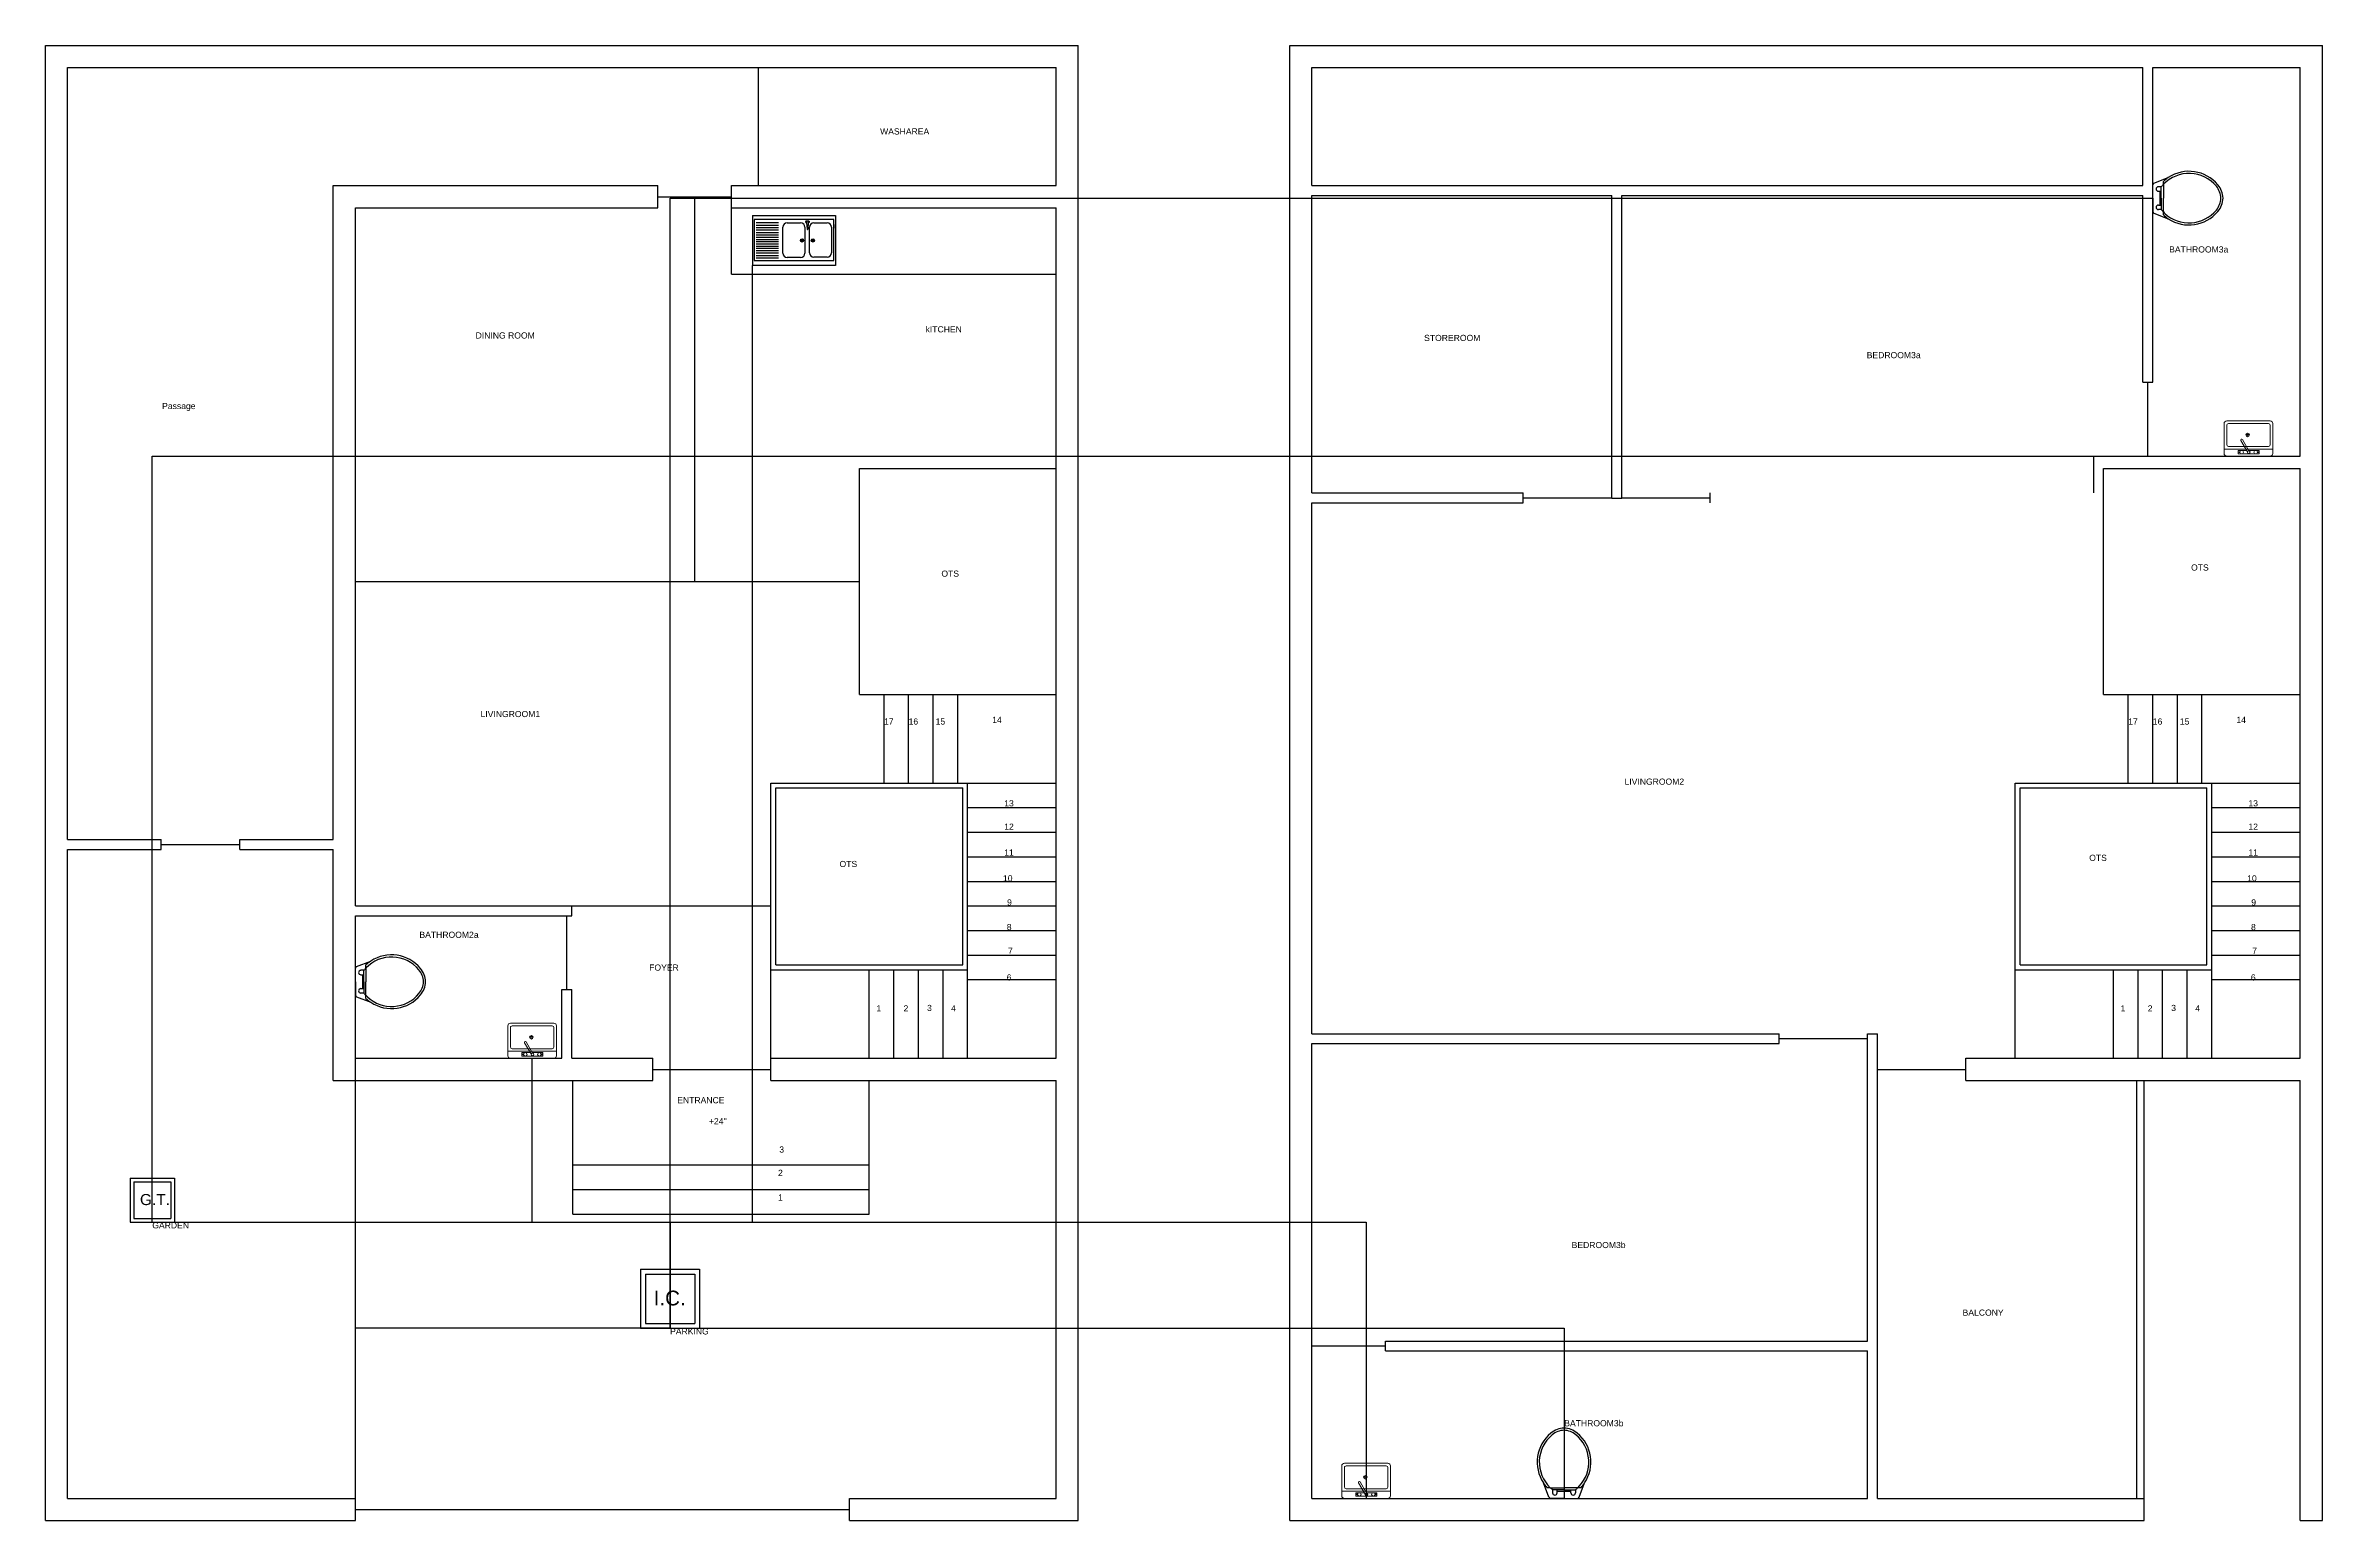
# Model space of a CAD drawing. Header units: inches. Extents: x 26 to 1492, y 12 to 612.
# Drawn here: x 26 to 952, y 12 to 612 of the extents above; entities that cross this region are included whole.
import ezdxf

# ---------------------------------------------------------------- set-up
doc = ezdxf.new("R2010")
doc.units = ezdxf.units.IN
doc.header["$MEASUREMENT"] = 0
for name, color, linetype in [('Balcony', 7, 'Continuous'), ('BathRoom2a', 7, 'Continuous'), ('BathRoom3a', 7, 'Continuous'), ('BathRoom3b', 7, 'Continuous'), ('BedRoom3a', 7, 'Continuous'), ('BedRoom3b', 7, 'Continuous'), ('Boundary', 7, 'Continuous'), ('DinningRoom', 7, 'Continuous'), ('Door2.6fPanel', 7, 'Continuous'), ('Door3fPanel', 7, 'Continuous'), ('Door4fPanel', 7, 'Continuous'), ('Entrance', 7, 'Continuous'), ('Entrance_Staircase', 7, 'Continuous'), ('Foyer', 7, 'Continuous'), ('Garden', 7, 'Continuous'), ('Kitchen', 7, 'Continuous'), ('LivingRoom1', 7, 'Continuous'), ('LivingRoom2', 7, 'Continuous'), ('Main_gate', 7, 'Continuous'), ('OTS1', 7, 'Continuous'), ('OTS2', 7, 'Continuous'), ('Parking', 7, 'Continuous'), ('Passage', 7, 'Continuous'), ('Sink', 7, 'Continuous'), ('Staircase', 7, 'Continuous'), ('Staircase_innerwall', 7, 'Continuous'), ('Staircase_outertwall', 7, 'Continuous'), ('StoreRoom', 7, 'Continuous'), ('WashArea', 7, 'Continuous'), ('WashBasin', 7, 'Continuous'), ('WC', 7, 'Continuous')]:
    doc.layers.add(name, color=color, linetype=linetype)
doc.styles.get("Standard").update_dxf_attribs({"font": 'arial.ttf'})

msp = doc.modelspace()

# ---------------------------------------------------------------- texts
at = {"layer": 'Balcony', "insert": (805.48, 97.76), "char_height": 2.5, "attachment_point": 1}
msp.add_mtext('BALCONY', dxfattribs=at)
at = {"layer": 'BathRoom2a', "insert": (177.89, 251.46), "char_height": 2.5, "attachment_point": 1}
msp.add_mtext('BATHROOM2a', dxfattribs=at)
at = {"layer": 'BathRoom3a', "insert": (889.48, 530.26), "char_height": 2.5, "attachment_point": 1}
msp.add_mtext('BATHROOM3a', dxfattribs=at)
at = {"layer": 'BathRoom3b', "insert": (643.48, 52.76), "char_height": 2.5, "attachment_point": 1}
msp.add_mtext('BATHROOM3b', dxfattribs=at)
at = {"layer": 'BedRoom3a', "insert": (766.48, 487.26), "char_height": 2.5, "attachment_point": 1}
msp.add_mtext('BEDROOM3a', dxfattribs=at)
at = {"layer": 'BedRoom3b', "insert": (646.48, 125.26), "char_height": 2.5, "attachment_point": 1}
msp.add_mtext('BEDROOM3b', dxfattribs=at)
at = {"layer": 'DinningRoom', "insert": (200.74, 495.26), "char_height": 2.5, "attachment_point": 1}
msp.add_mtext('DINING ROOM', dxfattribs=at)
at = {"layer": 'Entrance', "char_height": 2.5, "attachment_point": 1}
for s, insert in [('ENTRANCE', (282.74, 184.17)), ("+24''", (295.62, 175.61))]:
    msp.add_mtext(s, dxfattribs=dict(at, insert=insert))
at = {"layer": 'Foyer', "insert": (271.33, 238.12), "char_height": 2.5, "attachment_point": 1}
msp.add_mtext('FOYER', dxfattribs=at)
at = {"layer": 'Garden', "insert": (69.24, 133.26), "char_height": 2.5, "attachment_point": 1}
msp.add_mtext('GARDEN', dxfattribs=at)
at = {"layer": 'Kitchen', "insert": (383.74, 497.76), "char_height": 2.5, "attachment_point": 1}
msp.add_mtext('kITCHEN', dxfattribs=at)
at = {"layer": 'LivingRoom1', "char_height": 2.5, "attachment_point": 1}
for s, insert in [('LIVINGROOM1', (202.74, 341.26)), ('LIVINGROOM2', (667.98, 313.76))]:
    msp.add_mtext(s, dxfattribs=dict(at, insert=insert))
at = {"layer": 'OTS1', "char_height": 2.5, "attachment_point": 1}
for insert in [(390.17, 398.37), (898.4, 400.87)]:
    msp.add_mtext('OTS', dxfattribs=dict(at, insert=insert))
at = {"layer": 'OTS2', "char_height": 2.5, "attachment_point": 1}
for insert in [(348.74, 280.26), (856.98, 282.76)]:
    msp.add_mtext('OTS', dxfattribs=dict(at, insert=insert))
at = {"layer": 'Parking', "insert": (279.83, 90.12), "char_height": 2.5, "attachment_point": 1}
msp.add_mtext('PARKING', dxfattribs=at)
at = {"layer": 'Passage', "insert": (73.24, 466.56), "char_height": 2.5, "attachment_point": 1}
msp.add_mtext('Passage', dxfattribs=at)
at = {"layer": 'Staircase', "char_height": 2.5, "attachment_point": 1}
for s, insert in [('17', (366.83, 338.22)), ('16', (376.83, 338.22)), ('15', (387.83, 338.22)), ('14', (410.83, 338.87)), ('17', (872.83, 338.22)), ('16', (882.83, 338.22)), ('15', (893.83, 338.22)), ('14', (916.83, 338.87)), ('13', (415.72, 304.94)), ('13', (921.72, 304.94)), ('12', (415.72, 295.44)), ('12', (921.72, 295.44)), ('11', (415.72, 284.94)), ('11', (921.72, 284.94)), ('10', (415.22, 274.44)), ('10', (921.22, 274.44)), ('9', (416.88, 264.61)), ('9', (922.88, 264.61)), ('8', (416.77, 254.61)), ('8', (922.77, 254.61)), ('7', (417.27, 244.98)), ('7', (923.27, 244.98)), ('6', (416.72, 234.11)), ('6', (922.72, 234.11)), ('1', (363.72, 221.5)), ('2', (374.76, 221.5)), ('3', (384.33, 221.69)), ('4', (394.08, 221.5)), ('1', (869.72, 221.5)), ('2', (880.76, 221.5)), ('3', (890.33, 221.69)), ('4', (900.08, 221.5)), ('3', (324.24, 164.11)), ('2', (323.74, 154.61)), ('1', (323.74, 144.61))]:
    msp.add_mtext(s, dxfattribs=dict(at, insert=insert))
at = {"layer": 'StoreRoom', "insert": (586.48, 494.26), "char_height": 2.5, "attachment_point": 1}
msp.add_mtext('STOREROOM', dxfattribs=at)
at = {"layer": 'WashArea', "insert": (365.24, 578.26), "char_height": 2.5, "attachment_point": 1}
msp.add_mtext('WASHAREA', dxfattribs=at)

# ---------------------------------------------------------------- blocks, each defined once
blk = doc.blocks.new('Sink')
at = {"color": 0}
for p, q in [((0, 20.24), (33.82, 20.24)), ((0, 20.24), (0, 0)), ((0.72, 18.64), (0.72, 2)), ((33.1, 18.64), (0.72, 18.64)), ((33.1, 2), (33.1, 18.64)), ((33.82, 20.24), (33.82, 0)), ((10.61, 17.27), (1.62, 17.27)), ((10.61, 16.27), (1.62, 16.27)), ((10.61, 15.27), (1.62, 15.27)), ((10.61, 14.27), (1.62, 14.27)), ((10.61, 13.27), (1.62, 13.27)), ((1.62, 12.37), (10.61, 12.37)), ((1.62, 11.47), (10.61, 11.47)), ((1.62, 10.57), (10.61, 10.57)), ((1.62, 9.68), (10.61, 9.68)), ((12.41, 5.03), (12.41, 15.53)), ((14.21, 17.33), (19.61, 17.33)), ((19.7, 10.31), (20.12, 10.12)), ((19.75, 10.42), (20.17, 10.23)), ((19.92, 9.7), (20.12, 10.12)), ((20.04, 9.64), (20.23, 10.07)), ((20.17, 10.23), (20.36, 10.65)), ((20.23, 10.07), (20.65, 9.87)), ((20.28, 10.18), (20.47, 10.59)), ((20.28, 10.18), (20.7, 9.98)), ((21.41, 15.53), (21.41, 5.03)), ((22.09, 18.05), (22.08, 17.34)), ((22.08, 17.34), (22.27, 14.83)), ((22.74, 18.05), (22.09, 18.05)), ((22.27, 14.83), (22.3, 14.7)), ((22.3, 14.7), (22.36, 14.64)), ((22.36, 14.64), (22.41, 14.62)), ((22.45, 14.64), (22.41, 14.62)), ((22.51, 14.7), (22.45, 14.64)), ((22.54, 14.83), (22.51, 14.7)), ((22.74, 17.34), (22.54, 14.83)), ((22.74, 18.05), (22.74, 17.34)), ((23.21, 5.12), (23.21, 15.53)), ((24.11, 10.31), (24.53, 10.12)), ((24.16, 10.42), (24.58, 10.23)), ((24.34, 9.7), (24.53, 10.12)), ((24.45, 9.64), (24.64, 10.07)), ((24.58, 10.23), (24.77, 10.65)), ((24.64, 10.07), (25.06, 9.87)), ((24.7, 10.18), (24.89, 10.59)), ((24.7, 10.18), (25.12, 9.98)), ((25.01, 17.33), (30.4, 17.33)), ((32.2, 15.53), (32.2, 5.12)), ((33.82, 15.07), (33.82, 16.67)), ((33.82, 0), (0, 0)), ((0.72, 2), (33.1, 2)), ((1.62, 8.78), (10.61, 8.78)), ((1.62, 7.88), (10.61, 7.88)), ((1.62, 6.98), (10.61, 6.98)), ((1.62, 6.08), (10.61, 6.08)), ((1.62, 5.08), (10.61, 5.08)), ((1.62, 5.08), (10.61, 5.08)), ((1.62, 4.08), (10.61, 4.08)), ((1.62, 3.08), (10.61, 3.08)), ((19.61, 3.23), (14.21, 3.23)), ((30.4, 3.32), (25.01, 3.32))]:
    blk.add_line(p, q, dxfattribs=at)
for points in [[(21.83, 17.38, 0.17747), (21.88, 17.4, 0.103681), (21.94, 17.48, 0.06385), (21.97, 17.57, 0.050025), (21.98, 17.7, 0.050025), (21.97, 17.83, 0.06385), (21.93, 17.92, 0.103681), (21.88, 18, 0.17747), (21.82, 18.01, 0.17747), (21.77, 18, 0.103681), (21.72, 17.92, 0.06385), (21.68, 17.83, 0.050025), (21.67, 17.7, 0.050025), (21.69, 17.57, 0.06385), (21.72, 17.47, 0.103681), (21.78, 17.4, 0.17747)], [(23, 17.39, -0.17747), (22.95, 17.41, -0.103681), (22.89, 17.48, -0.06385), (22.86, 17.58, -0.050025), (22.84, 17.71, -0.050025), (22.86, 17.83, -0.06385), (22.89, 17.93, -0.103681), (22.94, 18, -0.17747), (23, 18.02, -0.17747), (23.05, 18, -0.103681), (23.11, 17.93, -0.06385), (23.14, 17.83, -0.050025), (23.15, 17.71, -0.050025), (23.14, 17.58, -0.06385), (23.11, 17.48, -0.103681), (23.05, 17.41, -0.17747)]]:
    blk.add_lwpolyline(points, format="xyb", close=True, dxfattribs=at)
for points in [[(21.91, 17.96), (22.12, 17.93)], [(22.11, 17.5), (21.91, 17.44)], [(22.91, 17.96), (22.71, 17.93)], [(22.72, 17.5), (22.92, 17.44)]]:
    blk.add_lwpolyline(points, dxfattribs=at)
for centre, radius in [((20.2, 10.15), 0.648), ((20.2, 10.15), 0.53), ((24.61, 10.15), 0.648), ((24.61, 10.15), 0.53)]:
    blk.add_circle(centre, radius, dxfattribs=at)
for centre, start, end in [((14.21, 15.53), 90, 180), ((19.61, 15.53), 0, 90), ((25.01, 15.53), 90, 180), ((30.4, 15.53), 0, 90), ((14.21, 5.03), 180, 270), ((19.61, 5.03), 270, 0), ((25.01, 5.12), 180, 270), ((30.4, 5.12), 270, 0)]:
    blk.add_arc(centre, 1.8, start, end, dxfattribs=at)
blk = doc.blocks.new('WashBasin')
at = {"color": 0, "lineweight": 0}
for p, q in [((-8.84, 0), (8.84, 0)), ((-9.91, -13.21), (-9.91, -1.07)), ((-9.91, -2.86), (9.91, -2.86)), ((-8.84, -12.49), (-8.84, -4.64)), ((-8.12, -3.93), (8.12, -3.93)), ((-4.38, -2.31), (-4.38, -0.88)), ((-4.38, -0.88), (4.19, -0.88)), ((-0.1, -2.31), (-4.38, -2.31)), ((-4.02, -1.42), (-4.02, -1.78)), ((-3.62, -1.42), (-4.02, -1.42)), ((-4.02, -1.78), (-3.62, -1.78)), ((-0.2, -2.13), (2.45, -6.72)), ((3.07, -6.37), (0.42, -1.77)), ((4.19, -2.31), (0.73, -2.31)), ((3.43, -1.42), (3.83, -1.42)), ((3.83, -1.78), (3.43, -1.78)), ((3.83, -1.42), (3.83, -1.78)), ((4.19, -0.88), (4.19, -2.31)), ((8.84, -4.64), (8.84, -12.49)), ((9.91, -1.07), (9.91, -13.21)), ((8.84, -14.28), (-8.84, -14.28)), ((8.12, -13.21), (-8.12, -13.21))]:
    blk.add_line(p, q, dxfattribs=at)
for centre, radius in [((-2.95, -1.6), 0.714), ((-0.1, -1.6), 0.535), ((0.33, -8.57), 0.714), ((0.33, -8.57), 0.357), ((2.76, -1.6), 0.714)]:
    blk.add_circle(centre, radius, dxfattribs=at)
for centre, radius, start, end in [((-8.84, -1.07), 1.07, 90, 180), ((8.84, -1.07), 1.07, 0, 90), ((-8.12, -4.64), 0.714, 90, 180), ((2.76, -6.54), 0.357, 210, 30), ((8.12, -4.64), 0.714, 0, 90), ((-8.84, -13.21), 1.07, 180, 270), ((-8.12, -12.49), 0.714, 180, 270), ((8.12, -12.49), 0.714, 270, 0), ((8.84, -13.21), 1.07, 270, 0)]:
    blk.add_arc(centre, radius, start, end, dxfattribs=at)
blk = doc.blocks.new('Toilet sheet')
at = {"layer": 'WC'}
for p, q in [((0, 0), (-5.46, 0)), ((0, 0), (5.46, 0)), ((-6.13, -0.46), (-8.37, -6.29)), ((-6.82, -4.33), (-5.62, -4.33)), ((-5.62, -4.33), (0, -4.33)), ((-4.64, -3.46), (-4.64, -2.26)), ((0, -3.46), (-4.64, -3.46)), ((-2.81, -2.26), (-2.81, -2.89)), ((2.81, -2.89), (-2.81, -2.89)), ((-2.81, -2.89), (-2.81, -3.46)), ((0, -3.46), (4.64, -3.46)), ((5.62, -4.33), (0, -4.33)), ((2.81, -2.26), (2.81, -2.89)), ((2.81, -2.89), (2.81, -3.46)), ((4.64, -3.46), (4.64, -2.26)), ((5.62, -4.33), (6.82, -4.33)), ((6.13, -0.46), (8.37, -6.29))]:
    blk.add_line(p, q, dxfattribs=at)
for centre, radius, start, end in [((-5.46, -0.72), 0.716, 90, 158.95862), ((5.46, -0.72), 0.716, 21.04138, 90), ((4.36, -14.74), 15.28, 146.4185, 230.42938), ((4.36, -14.74), 14.42, 137.04176, 230.42938), ((4.36, -14.74), 15.28, 137.04176, 146.4185), ((4.36, -14.74), 14.42, 133.7957, 137.04176), ((4.36, -14.74), 14.42, 128.59147, 133.7957), ((-3.72, -2.26), 0.911, 0, 180), ((3.72, -2.26), 0.911, 0, 180), ((-4.36, -14.74), 14.42, 46.2043, 51.40853), ((-4.36, -14.74), 14.42, 309.57062, 46.2043), ((-4.36, -14.74), 15.28, 309.57062, 33.5815), ((-4.36, -14.74), 15.28, 33.5815, 42.95824), ((0.37, -19.56), 9.02, 230.42938, 267.62402), ((0.37, -19.56), 8.16, 230.42938, 267.37533), ((-0.37, -19.56), 8.16, 272.62467, 309.57062), ((-0.37, -19.56), 9.02, 272.37598, 309.57062)]:
    blk.add_arc(centre, radius, start, end, dxfattribs=at)
blk = doc.blocks.new('Gully_Trap')
for p, q in [((-3, 6), (-3, 0)), ((-3, 6), (3, 6)), ((-2.5, 5.5), (-2.5, 0.5)), ((-2.5, 5.5), (2.5, 5.5)), ((2.5, 5.5), (2.5, 0.5)), ((3, 6), (3, 0)), ((-3, 0), (3, 0)), ((-2.5, 0.5), (2.5, 0.5))]:
    blk.add_line(p, q)
at = {"insert": (-1.67, 3.83), "char_height": 1.5, "attachment_point": 1}
blk.add_mtext_dynamic_manual_height_columns('G.T.', width=0.0842, gutter_width=1, heights=[0], dxfattribs=at)
blk = doc.blocks.new('Inspection_Chamber')
for p, q in [((-3, 6), (-3, 0)), ((-3, 6), (3, 6)), ((-2.5, 5.5), (-2.5, 0.5)), ((-2.5, 5.5), (2.5, 5.5)), ((2.5, 5.5), (2.5, 0.5)), ((3, 6), (3, 0)), ((-3, 0), (3, 0)), ((-2.5, 0.5), (2.5, 0.5))]:
    blk.add_line(p, q)
at = {"insert": (-1.67, 3.83), "char_height": 1.5, "attachment_point": 1}
blk.add_mtext_dynamic_manual_height_columns('I.C.', width=0.0842, gutter_width=1, heights=[0], dxfattribs=at)

# ---------------------------------------------------------------- linework, layer by layer
at = {"color": 1}
for p, q in [((279.83, 90.12), (279.83, 549.87)), ((279.83, 549.87), (882.83, 549.87)), ((151.83, 90.12), (151.83, 231.11)), ((69.24, 133.26), (279.83, 133.26)), ((279.83, 133.26), (279.83, 90.12)), ((279.83, 90.12), (151.83, 90.12)), ((279.83, 90.12), (643.39, 90.12)), ((643.39, 90.12), (643.39, 20.95))]:
    msp.add_line(p, q, dxfattribs=at)
at = {"color": 3}
for p, q in [((313.28, 133.26), (313.28, 522.52)), ((69.24, 133.26), (69.24, 444.95)), ((69.24, 444.95), (921.74, 444.95)), ((223.74, 133.26), (223.74, 199.95)), ((69.24, 133.26), (313.28, 133.26)), ((69.24, 133.26), (223.74, 133.26)), ((69.24, 133.26), (562.91, 133.26)), ((562.91, 133.26), (562.91, 20.95))]:
    msp.add_line(p, q, dxfattribs=at)
at = {"layer": 'Balcony'}
for p, q in [((770.83, 20.95), (770.83, 209.95)), ((806.83, 190.95), (806.83, 199.95)), ((806.83, 190.95), (942.83, 190.95)), ((876.33, 20.95), (876.33, 190.95)), ((879.33, 11.95), (879.33, 190.95)), ((770.83, 20.95), (879.33, 20.95))]:
    msp.add_line(p, q, dxfattribs=at)
at = {"layer": 'BathRoom2a'}
for p, q in [((151.83, 199.95), (151.83, 257.95)), ((151.83, 257.95), (239.83, 257.95)), ((235.83, 199.95), (235.83, 227.95)), ((235.83, 227.95), (239.83, 227.95)), ((151.83, 199.95), (235.83, 199.95))]:
    msp.add_line(p, q, dxfattribs=at)
at = {"layer": 'BathRoom3a'}
for p, q in [((882.83, 474.95), (882.83, 602.95)), ((882.83, 602.95), (942.83, 602.95)), ((942.83, 444.95), (942.83, 602.95)), ((858.83, 444.95), (942.83, 444.95))]:
    msp.add_line(p, q, dxfattribs=at)
at = {"layer": 'BathRoom3b'}
for p, q in [((570.83, 80.95), (570.83, 84.95)), ((570.83, 80.95), (766.83, 80.95)), ((766.83, 20.95), (766.83, 80.95)), ((540.83, 20.95), (766.83, 20.95))]:
    msp.add_line(p, q, dxfattribs=at)
at = {"layer": 'BedRoom3a'}
for p, q in [((666.83, 550.95), (878.83, 550.95)), ((666.83, 427.89), (666.83, 550.95)), ((878.83, 474.95), (878.83, 550.95)), ((878.83, 474.95), (882.83, 474.95)), ((858.83, 429.95), (858.83, 444.95)), ((702.83, 425.95), (702.83, 429.95))]:
    msp.add_line(p, q, dxfattribs=at)
at = {"layer": 'BedRoom3b'}
for p, q in [((540.83, 20.95), (540.83, 205.95)), ((540.83, 205.95), (730.83, 205.95)), ((730.83, 205.95), (730.83, 209.95)), ((766.83, 84.95), (766.83, 209.95)), ((570.83, 84.95), (766.83, 84.95))]:
    msp.add_line(p, q, dxfattribs=at)
at = {"layer": 'Boundary'}
for p, q in [((25.83, 11.95), (25.83, 611.95)), ((25.83, 611.95), (445.83, 611.95)), ((445.83, 11.95), (445.83, 611.95)), ((531.83, 11.95), (531.83, 611.95)), ((531.83, 611.95), (951.83, 611.95)), ((951.83, 11.95), (951.83, 611.95)), ((540.83, 554.95), (540.83, 602.95)), ((540.83, 602.95), (878.83, 602.95)), ((878.83, 554.95), (878.83, 602.95)), ((540.83, 554.95), (878.83, 554.95)), ((942.83, 11.95), (942.83, 190.95)), ((352.83, 11.95), (352.83, 20.95)), ((25.83, 11.95), (151.83, 11.95)), ((352.83, 11.95), (445.83, 11.95)), ((531.83, 11.95), (879.33, 11.95)), ((942.83, 11.95), (951.83, 11.95))]:
    msp.add_line(p, q, dxfattribs=at)
at = {"layer": 'DinningRoom'}
for p, q in [((274.83, 545.95), (274.83, 554.95)), ((289.83, 393.95), (289.83, 550.45)), ((151.83, 545.95), (274.83, 545.95)), ((151.83, 393.95), (356.83, 393.95))]:
    msp.add_line(p, q, dxfattribs=at)
at = {"layer": 'Door2.6fPanel'}
for p, q in [((274.83, 550.45), (304.83, 550.45)), ((880.83, 444.95), (880.83, 474.95)), ((237.83, 227.95), (237.83, 257.95)), ((540.83, 82.95), (570.83, 82.95))]:
    msp.add_line(p, q, dxfattribs=at)
at = {"layer": 'Door3fPanel'}
for p, q in [((626.83, 427.95), (662.83, 427.95)), ((666.83, 427.89), (702.83, 427.95)), ((730.83, 207.95), (766.83, 207.95)), ((770.83, 195.45), (806.83, 195.45))]:
    msp.add_line(p, q, dxfattribs=at)
at = {"layer": 'Door4fPanel'}
msp.add_line((272.83, 195.45), (320.83, 195.45), dxfattribs=at)
at = {"layer": 'Entrance'}
msp.add_line((272.83, 190.95), (272.83, 199.95), dxfattribs=at)
at = {"layer": 'Entrance_Staircase'}
for p, q in [((240.24, 136.57), (240.24, 190.95)), ((360.83, 136.57), (360.83, 190.95)), ((240.24, 156.57), (360.83, 156.57)), ((240.24, 146.57), (360.83, 146.57)), ((240.24, 136.57), (360.83, 136.57))]:
    msp.add_line(p, q, dxfattribs=at)
at = {"layer": 'Foyer'}
for p, q in [((320.83, 311.95), (366.83, 311.95)), ((320.83, 190.95), (320.83, 311.95)), ((239.83, 199.95), (239.83, 227.95)), ((239.83, 199.95), (272.83, 199.95))]:
    msp.add_line(p, q, dxfattribs=at)
at = {"layer": 'Garden'}
for p, q in [((34.83, 284.95), (72.83, 284.95)), ((34.83, 20.95), (34.83, 284.95)), ((104.83, 284.95), (142.83, 284.95)), ((142.83, 190.95), (142.83, 284.95)), ((151.83, 11.95), (151.83, 190.95)), ((34.83, 20.95), (151.83, 20.95))]:
    msp.add_line(p, q, dxfattribs=at)
at = {"layer": 'Kitchen'}
for p, q in [((304.83, 518.95), (304.83, 554.95)), ((304.83, 545.95), (436.83, 545.95)), ((436.83, 347.95), (436.83, 545.95)), ((304.83, 518.95), (436.83, 518.95))]:
    msp.add_line(p, q, dxfattribs=at)
at = {"layer": 'LivingRoom1'}
for p, q in [((151.83, 261.95), (151.83, 545.95)), ((151.83, 261.95), (320.83, 261.95)), ((239.83, 257.95), (239.83, 261.95))]:
    msp.add_line(p, q, dxfattribs=at)
at = {"layer": 'LivingRoom2'}
for p, q in [((662.83, 427.83), (666.83, 427.83)), ((540.83, 209.95), (540.83, 425.95)), ((540.83, 425.95), (626.83, 425.95)), ((826.83, 199.95), (826.83, 311.95)), ((826.83, 311.95), (872.83, 311.95)), ((540.83, 209.95), (730.83, 209.95)), ((766.83, 209.95), (770.83, 209.95))]:
    msp.add_line(p, q, dxfattribs=at)
at = {"layer": 'Main_gate'}
msp.add_line((151.83, 16.45), (352.83, 16.45), dxfattribs=at)
at = {"layer": 'OTS1'}
for p, q in [((356.83, 439.95), (436.83, 439.95)), ((356.83, 347.95), (356.83, 439.95)), ((862.83, 439.95), (942.83, 439.95)), ((862.83, 347.95), (862.83, 439.95))]:
    msp.add_line(p, q, dxfattribs=at)
at = {"layer": 'OTS2'}
for p, q in [((322.83, 237.95), (322.83, 309.95)), ((322.83, 309.95), (398.83, 309.95)), ((398.83, 237.95), (398.83, 309.95)), ((828.83, 237.95), (828.83, 309.95)), ((828.83, 309.95), (904.83, 309.95)), ((904.83, 237.95), (904.83, 309.95)), ((322.83, 237.95), (398.83, 237.95)), ((828.83, 237.95), (904.83, 237.95))]:
    msp.add_line(p, q, dxfattribs=at)
at = {"layer": 'Parking'}
for p, q in [((142.83, 190.95), (272.83, 190.95)), ((320.83, 190.95), (436.83, 190.95)), ((436.83, 20.95), (436.83, 190.95)), ((352.83, 20.95), (436.83, 20.95))]:
    msp.add_line(p, q, dxfattribs=at)
at = {"layer": 'Passage'}
for p, q in [((34.83, 288.95), (34.83, 602.95)), ((34.83, 602.95), (436.83, 602.95)), ((142.83, 288.95), (142.83, 554.95)), ((142.83, 554.95), (274.83, 554.95)), ((34.83, 288.95), (72.83, 288.95)), ((72.83, 284.95), (72.83, 288.95)), ((104.83, 288.95), (142.83, 288.95)), ((104.83, 284.95), (104.83, 288.95))]:
    msp.add_line(p, q, dxfattribs=at)
at = {"layer": 'Staircase'}
for p, q in [((366.83, 311.95), (366.83, 347.95)), ((376.83, 311.95), (376.83, 347.95)), ((386.83, 311.95), (386.83, 347.95)), ((396.83, 311.95), (396.83, 347.95)), ((872.83, 311.95), (872.83, 347.95)), ((882.83, 311.95), (882.83, 347.95)), ((892.83, 311.95), (892.83, 347.95)), ((902.83, 311.95), (902.83, 347.95)), ((366.83, 311.95), (436.83, 311.95)), ((872.83, 311.95), (942.83, 311.95)), ((400.83, 301.95), (436.83, 301.95)), ((906.83, 301.95), (942.83, 301.95)), ((400.83, 291.95), (436.83, 291.95)), ((906.83, 291.95), (942.83, 291.95)), ((400.83, 281.95), (436.83, 281.95)), ((906.83, 281.95), (942.83, 281.95)), ((400.83, 271.95), (436.83, 271.95)), ((906.83, 271.95), (942.83, 271.95)), ((400.83, 261.95), (436.83, 261.95)), ((906.83, 261.95), (942.83, 261.95)), ((400.83, 251.95), (436.83, 251.95)), ((906.83, 251.95), (942.83, 251.95)), ((400.83, 241.95), (436.83, 241.95)), ((906.83, 241.95), (942.83, 241.95)), ((360.83, 199.95), (360.83, 235.95)), ((370.83, 199.95), (370.83, 235.95)), ((380.83, 199.95), (380.83, 235.95)), ((390.83, 199.95), (390.83, 235.95)), ((400.83, 231.95), (436.83, 231.95)), ((866.83, 199.95), (866.83, 235.95)), ((876.83, 199.95), (876.83, 235.95)), ((886.83, 199.95), (886.83, 235.95)), ((896.83, 199.95), (896.83, 235.95)), ((906.83, 231.95), (942.83, 231.95))]:
    msp.add_line(p, q, dxfattribs=at)
at = {"layer": 'Staircase_innerwall'}
for p, q in [((400.83, 199.95), (400.83, 311.95)), ((906.83, 199.95), (906.83, 311.95)), ((72.83, 286.95), (104.83, 286.95)), ((320.83, 235.95), (400.83, 235.95)), ((826.83, 235.95), (906.83, 235.95))]:
    msp.add_line(p, q, dxfattribs=at)
at = {"layer": 'Staircase_outertwall'}
for p, q in [((942.83, 199.95), (942.83, 439.95)), ((356.83, 347.95), (436.83, 347.95)), ((436.83, 199.95), (436.83, 347.95)), ((862.83, 347.95), (942.83, 347.95)), ((320.83, 199.95), (436.83, 199.95)), ((806.83, 199.95), (942.83, 199.95))]:
    msp.add_line(p, q, dxfattribs=at)
at = {"layer": 'StoreRoom'}
for p, q in [((540.83, 550.95), (662.83, 550.95)), ((540.83, 429.95), (540.83, 550.95)), ((662.83, 427.83), (662.83, 550.95)), ((540.83, 429.95), (626.83, 429.95)), ((626.83, 425.95), (626.83, 429.95))]:
    msp.add_line(p, q, dxfattribs=at)
at = {"layer": 'WashArea'}
for p, q in [((315.74, 554.95), (315.74, 602.95)), ((436.83, 554.95), (436.83, 602.95)), ((304.83, 554.95), (436.83, 554.95))]:
    msp.add_line(p, q, dxfattribs=at)

# ---------------------------------------------------------------- block references
for name, p, xscale, yscale, zscale in [('Gully_Trap', (69.24, 133.26), 3, 3, 3), ('Inspection_Chamber', (279.83, 90.12), 4, 4, 4)]:
    msp.add_blockref(name, p, dxfattribs=dict(xscale=xscale, yscale=yscale, zscale=zscale))
at = {"layer": 'Sink'}
msp.add_blockref('Sink', (313.28, 522.52), dxfattribs=at)
at = {"layer": 'WashBasin', "rotation": 180}
for p in [(921.74, 444.95), (223.74, 199.95), (562.91, 20.95)]:
    msp.add_blockref('WashBasin', p, dxfattribs=at)
at = {"layer": 'WC'}
for p, rotation in [((882.83, 549.87), 90), ((151.83, 231.11), 90), ((643.39, 20.95), 180)]:
    msp.add_blockref('Toilet sheet', p, dxfattribs=dict(at, rotation=rotation))

msp.set_redraw_order([(e.dxf.handle, doc.entitydb.next_handle()) for e in msp.query("TEXT MTEXT ATTDEF DIMENSION ARC_DIMENSION")])  # texts and dimensions are drawn at this point

doc.saveas('drawing.dxf')
